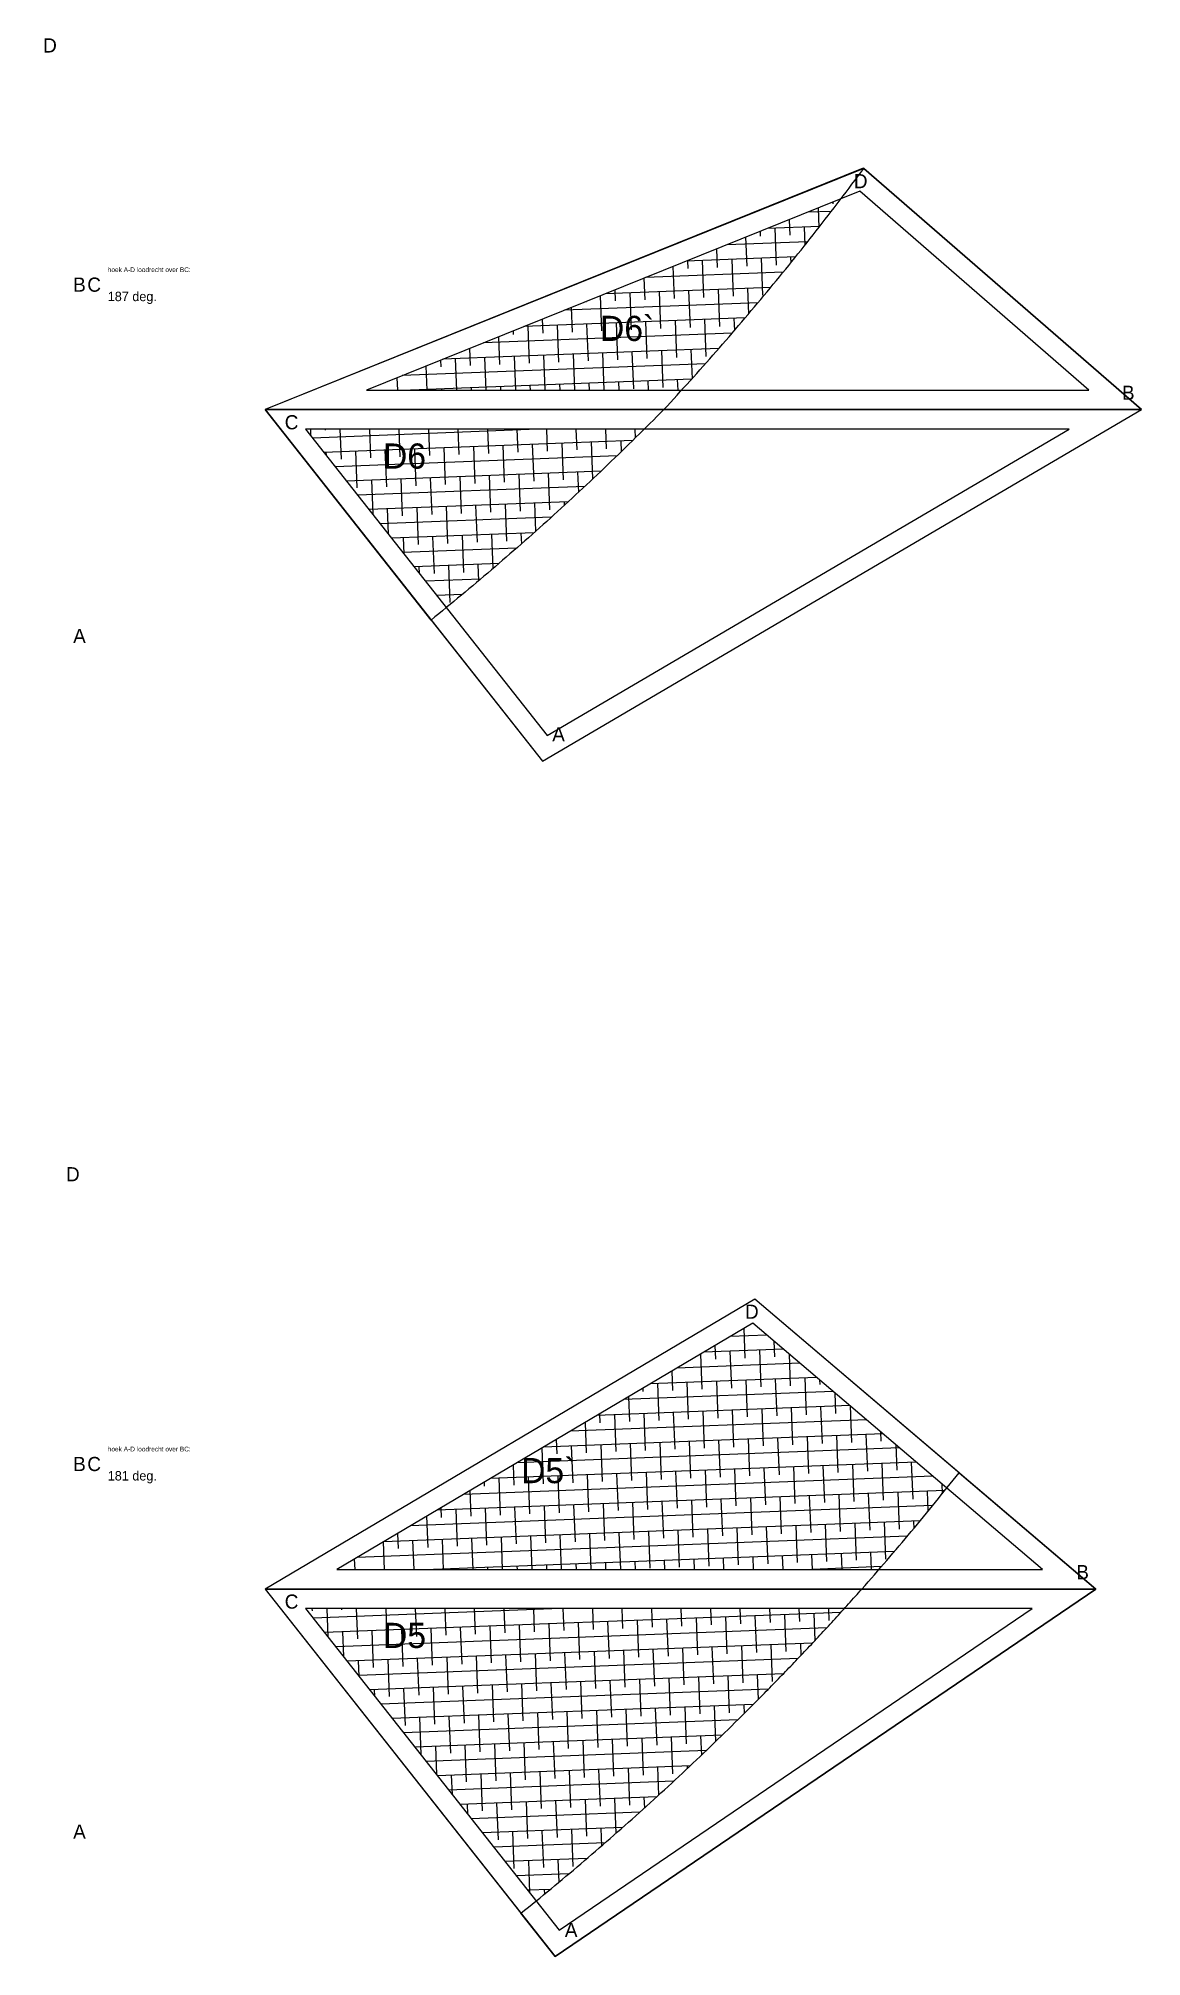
# Model space of a CAD drawing. Extents: x -8646 to 178477, y -34077 to 43180.
# Drawn here: x 174851 to 177657, y -34077 to -29197 of the extents above; entities that cross this region are included whole.
import ezdxf

# ---------------------------------------------------------------- set-up
doc = ezdxf.new("R2010")
doc.units = 0
doc.header["$MEASUREMENT"] = 0
for name, color, linetype in [('08-text.roosters', 7, 'CONTINUOUS'), ('81_roosters.GEVULD', 7, 'CONTINUOUS'), ('81_roosters.hatch', 252, 'CONTINUOUS'), ('81_roosters.offsets', 1, 'CONTINUOUS'), ('81_ROOSTERS_PLINE', 5, 'CONTINUOUS')]:
    doc.layers.add(name, color=color, linetype=linetype)
pattern_1 = [(177.7704, (-176441.34, -30141.915), (-1.4589, -37.4716), []), (267.7704, (-176441.34, -30141.915), (34.5538, -76.40212), [93.75, -56.25])]

msp = doc.modelspace()

# ---------------------------------------------------------------- texts
at = {"layer": '08-text.roosters'}
for s, height, p in [('D', 36, (174863.1, -29233.4, -1522.3)), ('D', 36, (176924.8, -29578.6)), ('B', 36, (174939.4, -29841.9)), ('C', 36, (174975.4, -29841.9)), ('hoek A-D loodrecht over BC: ', 12, (175027.4, -29791.9)), ('187 deg.', 24, (175027.4, -29865.9)), ('D6`', 64, (176279.3, -29967.2)), ('B', 36, (177606.6, -30116.9)), ('C', 36, (175477.4, -30191.9)), ('D6', 64, (175727.4, -30291.9)), ('A', 36, (174939.4, -30735.7, -705.3)), ('A', 36, (176157.7, -30985.7)), ('D', 36, (174921.2, -32104.8, -1245.5)), ('D', 36, (176647.9, -32454.5)), ('hoek A-D loodrecht over BC: ', 12, (175027.4, -32791.9)), ('B', 36, (174939.4, -32841.9)), ('C', 36, (174975.4, -32841.9)), ('D5`', 64, (176078.6, -32872.7)), ('181 deg.', 24, (175027.4, -32865.9)), ('B', 36, (177490.5, -33116.9)), ('C', 36, (175477.4, -33191.9)), ('D5', 64, (175727.4, -33291.9)), ('A', 36, (174939.4, -33777.1, -737.4)), ('A', 36, (176189.8, -34027.1))]:
    msp.add_text(s, height=height, dxfattribs=at).set_placement(p)

# ---------------------------------------------------------------- hatches: boundary and pattern name
at = {"layer": '81_roosters.hatch', "extrusion": (7.21645e-16, -3.33067e-16, -1)}
h = msp.add_hatch(dxfattribs=at)
h.set_pattern_fill('ANSI38', color=256, scale=300, style=0)
h.set_pattern_definition(pattern_1)
h.paths.add_polyline_path([(-176891.7, -29605.9), (-176889.9, -29608.3), (-176882.4, -29618.2), (-176874.8, -29628.1), (-176867.2, -29638), (-176859.6, -29647.8), (-176852, -29657.7), (-176844.3, -29667.5), (-176836.7, -29677.3), (-176829, -29687.1), (-176821.3, -29696.9), (-176813.6, -29706.7), (-176805.9, -29716.5), (-176798.1, -29726.2), (-176790.4, -29736), (-176782.6, -29745.7), (-176774.8, -29755.4), (-176767, -29765.1), (-176759.2, -29774.8), (-176751.4, -29784.5), (-176743.5, -29794.2), (-176735.6, -29803.8), (-176727.7, -29813.4), (-176719.8, -29823.1), (-176711.9, -29832.7), (-176704, -29842.3), (-176696, -29851.8), (-176688, -29861.4), (-176680.1, -29871), (-176672.1, -29880.5), (-176664, -29890), (-176656, -29899.5), (-176647.9, -29909), (-176639.9, -29918.5), (-176631.8, -29928), (-176623.7, -29937.5), (-176615.6, -29946.9), (-176607.4, -29956.3), (-176599.3, -29965.7), (-176591.1, -29975.1), (-176582.9, -29984.5), (-176574.7, -29993.9), (-176566.5, -30003.3), (-176558.3, -30012.6), (-176550, -30021.9), (-176541.8, -30031.3), (-176533.5, -30040.6), (-176525.2, -30049.8), (-176516.9, -30059.1), (-176508.5, -30068.4), (-176500.2, -30077.6), (-176491.8, -30086.8), (-176487.2, -30091.9), (-175685.3, -30091.9)])
h.paths.add_polyline_path([(-176391.4, -30191.9), (-176388.4, -30194.8), (-176379.6, -30203.6), (-176370.7, -30212.3), (-176361.8, -30221.1), (-176352.9, -30229.8), (-176343.9, -30238.5), (-176335, -30247.2), (-176326, -30255.9), (-176317, -30264.5), (-176308, -30273.2), (-176299, -30281.8), (-176290, -30290.4), (-176281, -30299), (-176271.9, -30307.6), (-176262.9, -30316.1), (-176253.8, -30324.7), (-176244.7, -30333.2), (-176235.6, -30341.7), (-176226.4, -30350.2), (-176217.3, -30358.7), (-176208.1, -30367.2), (-176199, -30375.6), (-176189.8, -30384.1), (-176180.6, -30392.5), (-176171.4, -30400.9), (-176162.2, -30409.3), (-176152.9, -30417.7), (-176143.7, -30426), (-176134.4, -30434.4), (-176125.1, -30442.7), (-176115.8, -30451), (-176106.5, -30459.3), (-176097.2, -30467.6), (-176087.8, -30475.8), (-176078.5, -30484.1), (-176069.1, -30492.3), (-176059.7, -30500.5), (-176050.3, -30508.7), (-176040.9, -30516.9), (-176031.5, -30525), (-176022, -30533.2), (-176012.6, -30541.3), (-176003.1, -30549.4), (-175993.6, -30557.5), (-175984.1, -30565.6), (-175974.6, -30573.7), (-175965.1, -30581.7), (-175955.5, -30589.8), (-175946, -30597.8), (-175936.4, -30605.8), (-175926.8, -30613.8), (-175917.2, -30621.7), (-175907.6, -30629.7), (-175898, -30637.6), (-175888.4, -30645.4), (-175530.6, -30191.9)])
h.paths.add_polyline_path([(-175743.4, -30307.9), (-175818.1, -30307.9), (-175818.1, -30211.9), (-175743.4, -30211.9)], flags=24)
h = msp.add_hatch(dxfattribs=at)
h.set_pattern_fill('ANSI38', color=256, scale=300, style=0)
h.set_pattern_definition(pattern_1)
h.paths.add_polyline_path([(-177161.2, -32885.1), (-177154.8, -32893.1), (-177147.2, -32902.5), (-177139.7, -32911.8), (-177132.1, -32921.2), (-177124.5, -32930.5), (-177116.9, -32939.9), (-177109.2, -32949.2), (-177101.6, -32958.5), (-177093.9, -32967.8), (-177086.3, -32977.1), (-177078.6, -32986.3), (-177070.9, -32995.6), (-177063.1, -33004.8), (-177055.4, -33014.1), (-177047.6, -33023.3), (-177039.9, -33032.5), (-177032.1, -33041.7), (-177024.3, -33050.9), (-177016.5, -33060), (-177008.7, -33069.2), (-177000.8, -33078.3), (-176992.9, -33087.4), (-176989.1, -33091.9), (-175610, -33091.9), (-176667.7, -32465.7)])
h.paths.add_polyline_path([(-176900.5, -33191.9), (-176898.7, -33194), (-176894.4, -33198.7), (-176890.1, -33203.4), (-176885.8, -33208.1), (-176881.5, -33212.8), (-176877.2, -33217.5), (-176872.9, -33222.1), (-176868.6, -33226.8), (-176864.3, -33231.5), (-176860, -33236.2), (-176855.7, -33240.9), (-176851.4, -33245.5), (-176847.1, -33250.2), (-176842.7, -33254.9), (-176838.4, -33259.5), (-176834.1, -33264.2), (-176829.7, -33268.8), (-176825.4, -33273.5), (-176821, -33278.1), (-176816.7, -33282.8), (-176812.3, -33287.4), (-176807.9, -33292), (-176803.6, -33296.7), (-176799.2, -33301.3), (-176794.8, -33305.9), (-176790.5, -33310.5), (-176786.1, -33315.1), (-176781.7, -33319.7), (-176777.3, -33324.4), (-176772.9, -33329), (-176768.5, -33333.6), (-176764.1, -33338.1), (-176759.7, -33342.7), (-176755.3, -33347.3), (-176750.9, -33351.9), (-176746.5, -33356.5), (-176742, -33361.1), (-176737.6, -33365.6), (-176733.2, -33370.2), (-176728.7, -33374.8), (-176724.3, -33379.3), (-176719.9, -33383.9), (-176715.4, -33388.4), (-176711, -33393), (-176706.5, -33397.5), (-176702.1, -33402.1), (-176697.6, -33406.6), (-176693.1, -33411.1), (-176688.7, -33415.6), (-176684.2, -33420.2), (-176679.7, -33424.7), (-176675.2, -33429.2), (-176670.7, -33433.7), (-176666.2, -33438.2), (-176657.5, -33447), (-176648.8, -33455.7), (-176640, -33464.4), (-176631.2, -33473.1), (-176622.4, -33481.8), (-176613.6, -33490.5), (-176604.8, -33499.2), (-176595.9, -33507.8), (-176587.1, -33516.4), (-176578.2, -33525), (-176569.3, -33533.6), (-176560.4, -33542.2), (-176551.5, -33550.8), (-176542.6, -33559.3), (-176533.6, -33567.9), (-176524.7, -33576.4), (-176515.7, -33584.9), (-176506.7, -33593.4), (-176497.7, -33601.9), (-176488.7, -33610.3), (-176479.6, -33618.8), (-176470.6, -33627.2), (-176461.5, -33635.6), (-176452.5, -33644), (-176443.4, -33652.4), (-176434.3, -33660.8), (-176425.1, -33669.1), (-176416, -33677.5), (-176406.9, -33685.8), (-176397.7, -33694.1), (-176388.5, -33702.4), (-176379.3, -33710.7), (-176370.1, -33718.9), (-176360.9, -33727.2), (-176351.7, -33735.4), (-176342.4, -33743.6), (-176333.2, -33751.8), (-176323.9, -33760), (-176314.6, -33768.1), (-176305.3, -33776.3), (-176296, -33784.4), (-176286.7, -33792.5), (-176277.3, -33800.6), (-176268, -33808.7), (-176258.6, -33816.8), (-176249.2, -33824.8), (-176239.8, -33832.8), (-176230.4, -33840.9), (-176221, -33848.9), (-176211.5, -33856.8), (-176202.1, -33864.8), (-176192.6, -33872.8), (-176183.1, -33880.7), (-176173.6, -33888.6), (-176164.1, -33896.5), (-176154.6, -33904.4), (-176145.1, -33912.3), (-176135.5, -33920.1), (-176125.9, -33928), (-176116.8, -33935.5), (-175530.5, -33191.9)])
h.paths.add_polyline_path([(-175743.4, -33307.9), (-175818.1, -33307.9), (-175818.1, -33211.9), (-175743.4, -33211.9)], flags=24)

# ---------------------------------------------------------------- linework, layer by layer
at = {"layer": '81_roosters.GEVULD', "extrusion": (7.21645e-16, -3.33067e-16, -1)}
msp.add_lwpolyline([(-176441.3, -30141.9), (-176449.8, -30132.8), (-176458.2, -30123.6), (-176466.7, -30114.4), (-176475.1, -30105.3), (-176483.5, -30096.1), (-176491.8, -30086.8), (-176500.2, -30077.6), (-176508.5, -30068.4), (-176516.9, -30059.1), (-176525.2, -30049.8), (-176533.5, -30040.6), (-176541.8, -30031.3), (-176550, -30021.9), (-176558.3, -30012.6), (-176566.5, -30003.3), (-176574.7, -29993.9), (-176582.9, -29984.5), (-176591.1, -29975.1), (-176599.3, -29965.7), (-176607.4, -29956.3), (-176615.6, -29946.9), (-176623.7, -29937.5), (-176631.8, -29928), (-176639.9, -29918.5), (-176647.9, -29909), (-176656, -29899.5), (-176664, -29890), (-176672.1, -29880.5), (-176680.1, -29871), (-176688, -29861.4), (-176696, -29851.8), (-176704, -29842.3), (-176711.9, -29832.7), (-176719.8, -29823.1), (-176727.7, -29813.4), (-176735.6, -29803.8), (-176743.5, -29794.2), (-176751.4, -29784.5), (-176759.2, -29774.8), (-176767, -29765.1), (-176774.8, -29755.4), (-176782.6, -29745.7), (-176790.4, -29736), (-176798.1, -29726.2), (-176805.9, -29716.5), (-176813.6, -29706.7), (-176821.3, -29696.9), (-176829, -29687.1), (-176836.7, -29677.3), (-176844.3, -29667.5), (-176852, -29657.7), (-176859.6, -29647.8), (-176867.2, -29638), (-176874.8, -29628.1), (-176882.4, -29618.2), (-176889.9, -29608.3), (-176897.5, -29598.4), (-176905, -29588.5), (-176912.5, -29578.5), (-176920, -29568.6), (-176927.4, -29558.6), (-176934.9, -29548.6), (-176942.3, -29538.6), (-176949.8, -29528.6), (-176948.4, -29527.5), (-175427.4, -30141.9), (-176441.3, -30141.9)], dxfattribs=at)
at = {"layer": '81_roosters.GEVULD', "extrusion": (6.39246e-16, 4.996e-16, -1)}
msp.add_lwpolyline([(-176441.3, -30141.9), (-176432.6, -30150.8), (-176423.8, -30159.6), (-176415, -30168.4), (-176406.1, -30177.2), (-176397.3, -30186), (-176388.4, -30194.8), (-176379.6, -30203.6), (-176370.7, -30212.3), (-176361.8, -30221.1), (-176352.9, -30229.8), (-176343.9, -30238.5), (-176335, -30247.2), (-176326, -30255.9), (-176317, -30264.5), (-176308, -30273.2), (-176299, -30281.8), (-176290, -30290.4), (-176281, -30299), (-176271.9, -30307.6), (-176262.9, -30316.1), (-176253.8, -30324.7), (-176244.7, -30333.2), (-176235.6, -30341.7), (-176226.4, -30350.2), (-176217.3, -30358.7), (-176208.1, -30367.2), (-176199, -30375.6), (-176189.8, -30384.1), (-176180.6, -30392.5), (-176171.4, -30400.9), (-176162.2, -30409.3), (-176152.9, -30417.7), (-176143.7, -30426), (-176134.4, -30434.4), (-176125.1, -30442.7), (-176115.8, -30451), (-176106.5, -30459.3), (-176097.2, -30467.6), (-176087.8, -30475.8), (-176078.5, -30484.1), (-176069.1, -30492.3), (-176059.7, -30500.5), (-176050.3, -30508.7), (-176040.9, -30516.9), (-176031.5, -30525), (-176022, -30533.2), (-176012.6, -30541.3), (-176003.1, -30549.4), (-175993.6, -30557.5), (-175984.1, -30565.6), (-175974.6, -30573.7), (-175965.1, -30581.7), (-175955.5, -30589.8), (-175946, -30597.8), (-175936.4, -30605.8), (-175926.8, -30613.8), (-175917.2, -30621.7), (-175907.6, -30629.7), (-175898, -30637.6), (-175888.3, -30645.5), (-175878.7, -30653.4), (-175869, -30661.3), (-175859.4, -30669.2), (-175849.7, -30677), (-175427.4, -30141.9), (-176441.3, -30141.9)], dxfattribs=at)
at = {"layer": '81_roosters.GEVULD', "extrusion": (7.14706e-16, -1.97065e-15, -1)}
msp.add_lwpolyline([(-176945.5, -33141.9), (-176953.4, -33132.9), (-176961.4, -33123.8), (-176969.3, -33114.7), (-176977.2, -33105.6), (-176985.1, -33096.5), (-176992.9, -33087.4), (-177000.8, -33078.3), (-177008.7, -33069.2), (-177016.5, -33060), (-177024.3, -33050.9), (-177032.1, -33041.7), (-177039.9, -33032.5), (-177047.6, -33023.3), (-177055.4, -33014.1), (-177063.1, -33004.8), (-177070.9, -32995.6), (-177078.6, -32986.3), (-177086.3, -32977.1), (-177093.9, -32967.8), (-177101.6, -32958.5), (-177109.2, -32949.2), (-177116.9, -32939.9), (-177124.5, -32930.5), (-177132.1, -32921.2), (-177139.7, -32911.8), (-177147.2, -32902.5), (-177154.8, -32893.1), (-177162.3, -32883.7), (-177169.8, -32874.3), (-177177.3, -32864.9), (-177184.8, -32855.4), (-177192.3, -32846), (-176672.9, -32404.5), (-175427.4, -33141.9), (-176945.5, -33141.9)], dxfattribs=at)
at = {"layer": '81_roosters.GEVULD'}
msp.add_lwpolyline([(176077.9, -33966.9), (176087.6, -33959.2), (176097.2, -33951.4), (176106.8, -33943.6), (176116.4, -33935.8), (176125.9, -33928), (176135.5, -33920.1), (176145.1, -33912.3), (176154.6, -33904.4), (176164.1, -33896.5), (176173.6, -33888.6), (176183.1, -33880.7), (176192.6, -33872.8), (176202.1, -33864.8), (176211.5, -33856.8), (176221, -33848.9), (176230.4, -33840.9), (176239.8, -33832.8), (176249.2, -33824.8), (176258.6, -33816.8), (176268, -33808.7), (176277.3, -33800.6), (176286.7, -33792.5), (176296, -33784.4), (176305.3, -33776.3), (176314.6, -33768.1), (176323.9, -33760), (176333.2, -33751.8), (176342.4, -33743.6), (176351.7, -33735.4), (176360.9, -33727.2), (176370.1, -33718.9), (176379.3, -33710.7), (176388.5, -33702.4), (176397.7, -33694.1), (176406.9, -33685.8), (176416, -33677.5), (176425.1, -33669.1), (176434.3, -33660.8), (176443.4, -33652.4), (176452.5, -33644), (176461.5, -33635.6), (176470.6, -33627.2), (176479.6, -33618.8), (176488.7, -33610.3), (176497.7, -33601.9), (176506.7, -33593.4), (176515.7, -33584.9), (176524.7, -33576.4), (176533.6, -33567.9), (176542.6, -33559.3), (176551.5, -33550.8), (176560.4, -33542.2), (176569.3, -33533.6), (176578.2, -33525), (176587.1, -33516.4), (176595.9, -33507.8), (176604.8, -33499.2), (176613.6, -33490.5), (176622.4, -33481.8), (176631.2, -33473.1), (176640, -33464.4), (176648.8, -33455.7), (176657.5, -33447), (176666.2, -33438.2), (176670.7, -33433.7), (176675.2, -33429.2), (176679.7, -33424.7), (176684.2, -33420.2), (176688.7, -33415.6), (176693.1, -33411.1), (176697.6, -33406.6), (176702.1, -33402.1), (176706.5, -33397.5), (176711, -33393), (176715.4, -33388.4), (176719.9, -33383.9), (176724.3, -33379.3), (176728.7, -33374.8), (176733.2, -33370.2), (176737.6, -33365.6), (176742, -33361.1), (176746.5, -33356.5), (176750.9, -33351.9), (176755.3, -33347.3), (176759.7, -33342.7), (176764.1, -33338.1), (176768.5, -33333.6), (176772.9, -33329), (176777.3, -33324.4), (176781.7, -33319.7), (176786.1, -33315.1), (176790.5, -33310.5), (176794.8, -33305.9), (176799.2, -33301.3), (176803.6, -33296.7), (176807.9, -33292), (176812.3, -33287.4), (176816.7, -33282.8), (176821, -33278.1), (176825.4, -33273.5), (176829.7, -33268.8), (176834.1, -33264.2), (176838.4, -33259.5), (176842.7, -33254.9), (176847.1, -33250.2), (176851.4, -33245.5), (176855.7, -33240.9), (176860, -33236.2), (176864.3, -33231.5), (176868.6, -33226.8), (176872.9, -33222.1), (176877.2, -33217.5), (176881.5, -33212.8), (176885.8, -33208.1), (176890.1, -33203.4), (176894.4, -33198.7), (176898.7, -33194), (176903, -33189.2), (176907.2, -33184.5), (176911.5, -33179.8), (176915.8, -33175.1), (176920, -33170.4), (176924.3, -33165.6), (176928.5, -33160.9), (176932.8, -33156.2), (176937, -33151.4), (176941.2, -33146.7), (176945.5, -33141.9), (175427.4, -33141.9), (176077.9, -33966.9)], dxfattribs=at)
at = {"layer": '81_roosters.offsets', "flags": 128}
for points in [[(175427.4, -30141.9), (177656.6, -30141.9), (176949.8, -29528.6)], [(175685.3, -30091.9), (177522.7, -30091.9), (176940.1, -29586.4)], [(177656.6, -30141.9), (175427.4, -30141.9), (176132.7, -31035.7)], [(177472.5, -30191.9), (175530.6, -30191.9), (176145, -30970.5)], [(176672.9, -32404.5), (175427.4, -33141.9), (177540.5, -33141.9)], [(176667.7, -32465.7), (175610, -33091.9), (177404.4, -33091.9)], [(177540.5, -33141.9), (175427.4, -33141.9), (176164.8, -34077.1)], [(177378, -33191.9), (175530.5, -33191.9), (176175.2, -34009.5)]]:
    msp.add_lwpolyline(points, close=True, dxfattribs=at)
at = {"layer": '81_ROOSTERS_PLINE', "extrusion": (-0.992225, -0.12446, -8.04912e-16)}
msp.add_lwpolyline([(51381.4, -1013.9), (51372.2, -1022.4), (51363.1, -1030.8), (51353.9, -1039.3), (51344.7, -1047.7), (51335.5, -1056.1), (51326.3, -1064.4), (51317.1, -1072.8), (51307.8, -1081.1), (51298.6, -1089.5), (51289.3, -1097.8), (51280, -1106.1), (51270.7, -1114.4), (51261.4, -1122.6), (51252.1, -1130.9), (51242.7, -1139.1), (51233.4, -1147.3), (51224, -1155.5), (51214.6, -1163.7), (51205.2, -1171.9), (51195.8, -1180), (51186.4, -1188.2), (51176.9, -1196.3), (51167.5, -1204.4), (51158, -1212.5), (51148.5, -1220.5), (51139, -1228.6), (51129.5, -1236.6), (51120, -1244.6), (51110.4, -1252.7), (51100.9, -1260.6), (51091.3, -1268.6), (51081.7, -1276.6), (51072.1, -1284.5), (51062.5, -1292.4), (51052.9, -1300.3), (51043.3, -1308.2), (51033.6, -1316.1), (51024, -1324), (51014.3, -1331.8), (51004.6, -1339.6), (50994.9, -1347.4), (50985.2, -1355.2), (50975.4, -1363), (50965.7, -1370.7), (50955.9, -1378.5), (50946.2, -1386.2), (50936.4, -1393.9), (50926.6, -1401.6), (50916.8, -1409.3), (50907, -1416.9), (50897.1, -1424.6), (50887.3, -1432.2), (50877.4, -1439.8), (50867.5, -1447.4), (50857.7, -1455), (50847.8, -1462.5), (50837.8, -1470), (50827.9, -1477.6), (50818, -1485.1), (50808, -1492.6), (50798.1, -1500), (50788.1, -1507.5), (50778.1, -1514.9), (50768.1, -1522.3), (50766.9, -1521), (51381.4, 0), (51381.4, -1013.9)], dxfattribs=at)
at = {"layer": '81_ROOSTERS_PLINE', "extrusion": (-0.992225, -0.12446, -3.33067e-16)}
msp.add_lwpolyline([(50768.1, -1522.3), (51381.4, -2229.2), (51381.4, -1013.9), (51372.2, -1022.4), (51363.1, -1030.8), (51353.9, -1039.3), (51344.7, -1047.7), (51335.5, -1056.1), (51326.3, -1064.4), (51317.1, -1072.8), (51307.8, -1081.1), (51298.6, -1089.5), (51289.3, -1097.8), (51280, -1106.1), (51270.7, -1114.4), (51261.4, -1122.6), (51252.1, -1130.9), (51242.7, -1139.1), (51233.4, -1147.3), (51224, -1155.5), (51214.6, -1163.7), (51205.2, -1171.9), (51195.8, -1180), (51186.4, -1188.2), (51176.9, -1196.3), (51167.5, -1204.4), (51158, -1212.5), (51148.5, -1220.5), (51139, -1228.6), (51129.5, -1236.6), (51120, -1244.6), (51110.4, -1252.7), (51100.9, -1260.6), (51091.3, -1268.6), (51081.7, -1276.6), (51072.1, -1284.5), (51062.5, -1292.4), (51052.9, -1300.3), (51043.3, -1308.2), (51033.6, -1316.1), (51024, -1324), (51014.3, -1331.8), (51004.6, -1339.6), (50994.9, -1347.4), (50985.2, -1355.2), (50975.4, -1363), (50965.7, -1370.7), (50955.9, -1378.5), (50946.2, -1386.2), (50936.4, -1393.9), (50926.6, -1401.6), (50916.8, -1409.3), (50907, -1416.9), (50897.1, -1424.6), (50887.3, -1432.2), (50877.4, -1439.8), (50867.5, -1447.4), (50857.7, -1455), (50847.8, -1462.5), (50837.8, -1470), (50827.9, -1477.6), (50818, -1485.1), (50808, -1492.6), (50798.1, -1500), (50788.1, -1507.5), (50778.1, -1514.9), (50768.1, -1522.3)], dxfattribs=at)
at = {"layer": '81_ROOSTERS_PLINE', "extrusion": (2.08167e-16, 6.10623e-16, -1)}
msp.add_lwpolyline([(-176949.8, -29528.6), (-177656.6, -30141.9), (-176441.3, -30141.9), (-176449.8, -30132.8), (-176458.2, -30123.6), (-176466.7, -30114.4), (-176475.1, -30105.3), (-176483.5, -30096.1), (-176491.8, -30086.8), (-176500.2, -30077.6), (-176508.5, -30068.4), (-176516.9, -30059.1), (-176525.2, -30049.8), (-176533.5, -30040.6), (-176541.8, -30031.3), (-176550, -30021.9), (-176558.3, -30012.6), (-176566.5, -30003.3), (-176574.7, -29993.9), (-176582.9, -29984.5), (-176591.1, -29975.1), (-176599.3, -29965.7), (-176607.4, -29956.3), (-176615.6, -29946.9), (-176623.7, -29937.5), (-176631.8, -29928), (-176639.9, -29918.5), (-176647.9, -29909), (-176656, -29899.5), (-176664, -29890), (-176672.1, -29880.5), (-176680.1, -29871), (-176688, -29861.4), (-176696, -29851.8), (-176704, -29842.3), (-176711.9, -29832.7), (-176719.8, -29823.1), (-176727.7, -29813.4), (-176735.6, -29803.8), (-176743.5, -29794.2), (-176751.4, -29784.5), (-176759.2, -29774.8), (-176767, -29765.1), (-176774.8, -29755.4), (-176782.6, -29745.7), (-176790.4, -29736), (-176798.1, -29726.2), (-176805.9, -29716.5), (-176813.6, -29706.7), (-176821.3, -29696.9), (-176829, -29687.1), (-176836.7, -29677.3), (-176844.3, -29667.5), (-176852, -29657.7), (-176859.6, -29647.8), (-176867.2, -29638), (-176874.8, -29628.1), (-176882.4, -29618.2), (-176889.9, -29608.3), (-176897.5, -29598.4), (-176905, -29588.5), (-176912.5, -29578.5), (-176920, -29568.6), (-176927.4, -29558.6), (-176934.9, -29548.6), (-176942.3, -29538.6), (-176949.8, -29528.6)], dxfattribs=at)
at = {"layer": '81_ROOSTERS_PLINE', "extrusion": (-1, 4.31756e-16, -6.66134e-16)}
msp.add_lwpolyline([(29841.9, -1013.9), (29850.8, -1005.2), (29859.6, -996.4), (29868.4, -987.5), (29877.2, -978.7), (29886, -969.9), (29894.8, -961), (29903.6, -952.1), (29912.3, -943.3), (29921.1, -934.4), (29929.8, -925.4), (29938.5, -916.5), (29947.2, -907.6), (29955.9, -898.6), (29964.5, -889.6), (29973.2, -880.6), (29981.8, -871.6), (29990.4, -862.6), (29999, -853.6), (30007.6, -844.5), (30016.1, -835.4), (30024.7, -826.4), (30033.2, -817.3), (30041.7, -808.2), (30050.2, -799), (30058.7, -789.9), (30067.2, -780.7), (30075.6, -771.6), (30084.1, -762.4), (30092.5, -753.2), (30100.9, -744), (30109.3, -734.7), (30117.7, -725.5), (30126, -716.2), (30134.4, -707), (30142.7, -697.7), (30151, -688.4), (30159.3, -679.1), (30167.6, -669.7), (30175.8, -660.4), (30184.1, -651), (30192.3, -641.7), (30200.5, -632.3), (30208.7, -622.9), (30216.9, -613.5), (30225, -604), (30233.2, -594.6), (30241.3, -585.1), (30249.4, -575.7), (30257.5, -566.2), (30265.6, -556.7), (30273.7, -547.2), (30281.7, -537.7), (30289.8, -528.1), (30297.8, -518.6), (30305.8, -509), (30313.8, -499.4), (30321.7, -489.8), (30329.7, -480.2), (30337.6, -470.6), (30345.5, -460.9), (30353.4, -451.3), (30361.3, -441.6), (30369.2, -431.9), (30377, -422.3), (29841.9, 0), (29841.9, -1013.9)], dxfattribs=at)
at = {"layer": '81_ROOSTERS_PLINE', "extrusion": (1, -1.56369e-16, 3.05311e-16)}
msp.add_lwpolyline([(-30377, -422.3), (-30735.7, -705.3), (-29841.9, -2229.2), (-29841.9, -1013.9), (-29850.8, -1005.2), (-29859.6, -996.4), (-29868.4, -987.5), (-29877.2, -978.7), (-29886, -969.9), (-29894.8, -961), (-29903.6, -952.1), (-29912.3, -943.3), (-29921.1, -934.4), (-29929.8, -925.4), (-29938.5, -916.5), (-29947.2, -907.6), (-29955.9, -898.6), (-29964.5, -889.6), (-29973.2, -880.6), (-29981.8, -871.6), (-29990.4, -862.6), (-29999, -853.6), (-30007.6, -844.5), (-30016.1, -835.4), (-30024.7, -826.4), (-30033.2, -817.3), (-30041.7, -808.2), (-30050.2, -799), (-30058.7, -789.9), (-30067.2, -780.7), (-30075.6, -771.6), (-30084.1, -762.4), (-30092.5, -753.2), (-30100.9, -744), (-30109.3, -734.7), (-30117.7, -725.5), (-30126, -716.2), (-30134.4, -707), (-30142.7, -697.7), (-30151, -688.4), (-30159.3, -679.1), (-30167.6, -669.7), (-30175.8, -660.4), (-30184.1, -651), (-30192.3, -641.7), (-30200.5, -632.3), (-30208.7, -622.9), (-30216.9, -613.5), (-30225, -604), (-30233.2, -594.6), (-30241.3, -585.1), (-30249.4, -575.7), (-30257.5, -566.2), (-30265.6, -556.7), (-30273.7, -547.2), (-30281.7, -537.7), (-30289.8, -528.1), (-30297.8, -518.6), (-30305.8, -509), (-30313.8, -499.4), (-30321.7, -489.8), (-30329.7, -480.2), (-30337.6, -470.6), (-30345.5, -460.9), (-30353.4, -451.3), (-30361.3, -441.6), (-30369.2, -431.9), (-30377, -422.3)], dxfattribs=at)
at = {"layer": '81_ROOSTERS_PLINE'}
for points in [[(175849.7, -30677), (176132.7, -31035.7), (177656.6, -30141.9), (176441.3, -30141.9), (176432.6, -30150.8), (176423.8, -30159.6), (176415, -30168.4), (176406.1, -30177.2), (176397.3, -30186), (176388.4, -30194.8), (176379.6, -30203.6), (176370.7, -30212.3), (176361.8, -30221.1), (176352.9, -30229.8), (176343.9, -30238.5), (176335, -30247.2), (176326, -30255.9), (176317, -30264.5), (176308, -30273.2), (176299, -30281.8), (176290, -30290.4), (176281, -30299), (176271.9, -30307.6), (176262.9, -30316.1), (176253.8, -30324.7), (176244.7, -30333.2), (176235.6, -30341.7), (176226.4, -30350.2), (176217.3, -30358.7), (176208.1, -30367.2), (176199, -30375.6), (176189.8, -30384.1), (176180.6, -30392.5), (176171.4, -30400.9), (176162.2, -30409.3), (176152.9, -30417.7), (176143.7, -30426), (176134.4, -30434.4), (176125.1, -30442.7), (176115.8, -30451), (176106.5, -30459.3), (176097.2, -30467.6), (176087.8, -30475.8), (176078.5, -30484.1), (176069.1, -30492.3), (176059.7, -30500.5), (176050.3, -30508.7), (176040.9, -30516.9), (176031.5, -30525), (176022, -30533.2), (176012.6, -30541.3), (176003.1, -30549.4), (175993.6, -30557.5), (175984.1, -30565.6), (175974.6, -30573.7), (175965.1, -30581.7), (175955.5, -30589.8), (175946, -30597.8), (175936.4, -30605.8), (175926.8, -30613.8), (175917.2, -30621.7), (175907.6, -30629.7), (175898, -30637.6), (175888.3, -30645.5), (175878.7, -30653.4), (175869, -30661.3), (175859.4, -30669.2), (175849.7, -30677)], [(177192.3, -32846), (177540.5, -33141.9), (176945.5, -33141.9), (176953.4, -33132.9), (176961.4, -33123.8), (176969.3, -33114.7), (176977.2, -33105.6), (176985.1, -33096.5), (176992.9, -33087.4), (177000.8, -33078.3), (177008.7, -33069.2), (177016.5, -33060), (177024.3, -33050.9), (177032.1, -33041.7), (177039.9, -33032.5), (177047.6, -33023.3), (177055.4, -33014.1), (177063.1, -33004.8), (177070.9, -32995.6), (177078.6, -32986.3), (177086.3, -32977.1), (177093.9, -32967.8), (177101.6, -32958.5), (177109.2, -32949.2), (177116.9, -32939.9), (177124.5, -32930.5), (177132.1, -32921.2), (177139.7, -32911.8), (177147.2, -32902.5), (177154.8, -32893.1), (177162.3, -32883.7), (177169.8, -32874.3), (177177.3, -32864.9), (177184.8, -32855.4), (177192.3, -32846)]]:
    msp.add_lwpolyline(points, dxfattribs=at)
at = {"layer": '81_ROOSTERS_PLINE', "extrusion": (-0.999694, -0.024739, -8.60423e-16)}
msp.add_lwpolyline([(37159.5, -1518.1), (37150.4, -1526), (37141.4, -1534), (37132.3, -1541.9), (37123.2, -1549.8), (37114.1, -1557.7), (37105, -1565.5), (37095.9, -1573.4), (37086.7, -1581.2), (37077.6, -1589.1), (37068.4, -1596.9), (37059.2, -1604.7), (37050, -1612.5), (37040.8, -1620.2), (37031.6, -1628), (37022.4, -1635.7), (37013.2, -1643.4), (37003.9, -1651.2), (36994.6, -1658.8), (36985.4, -1666.5), (36976.1, -1674.2), (36966.8, -1681.8), (36957.4, -1689.5), (36948.1, -1697.1), (36938.8, -1704.7), (36929.4, -1712.2), (36920, -1719.8), (36910.7, -1727.4), (36901.3, -1734.9), (36891.9, -1742.4), (36882.4, -1749.9), (36873, -1757.4), (36863.6, -1764.9), (36422.1, -1245.5), (37159.5, 0), (37159.5, -1518.1)], dxfattribs=at)
at = {"layer": '81_ROOSTERS_PLINE', "extrusion": (0.999694, 0.024739, 1.19349e-15)}
msp.add_lwpolyline([(-36863.6, -1764.9), (-37159.5, -2113), (-37159.5, -1518.1), (-37150.4, -1526), (-37141.4, -1534), (-37132.3, -1541.9), (-37123.2, -1549.8), (-37114.1, -1557.7), (-37105, -1565.5), (-37095.9, -1573.4), (-37086.7, -1581.2), (-37077.6, -1589.1), (-37068.4, -1596.9), (-37059.2, -1604.7), (-37050, -1612.5), (-37040.8, -1620.2), (-37031.6, -1628), (-37022.4, -1635.7), (-37013.2, -1643.4), (-37003.9, -1651.2), (-36994.6, -1658.8), (-36985.4, -1666.5), (-36976.1, -1674.2), (-36966.8, -1681.8), (-36957.4, -1689.5), (-36948.1, -1697.1), (-36938.8, -1704.7), (-36929.4, -1712.2), (-36920, -1719.8), (-36910.7, -1727.4), (-36901.3, -1734.9), (-36891.9, -1742.4), (-36882.4, -1749.9), (-36873, -1757.4), (-36863.6, -1764.9)], dxfattribs=at)
at = {"layer": '81_ROOSTERS_PLINE', "extrusion": (1, 9.61227e-16, 9.15934e-16)}
msp.add_lwpolyline([(-33666.9, -650.5), (-33659.2, -660.1), (-33651.4, -669.8), (-33643.6, -679.4), (-33635.8, -689), (-33628, -698.5), (-33620.1, -708.1), (-33612.3, -717.6), (-33604.4, -727.2), (-33596.5, -736.7), (-33588.6, -746.2), (-33580.7, -755.7), (-33572.8, -765.2), (-33564.8, -774.7), (-33556.8, -784.1), (-33548.9, -793.6), (-33540.9, -803), (-33532.8, -812.4), (-33524.8, -821.8), (-33516.8, -831.2), (-33508.7, -840.6), (-33500.6, -849.9), (-33492.5, -859.3), (-33484.4, -868.6), (-33476.3, -877.9), (-33468.1, -887.2), (-33460, -896.5), (-33451.8, -905.8), (-33443.6, -915), (-33435.4, -924.3), (-33427.2, -933.5), (-33418.9, -942.7), (-33410.7, -951.9), (-33402.4, -961.1), (-33394.1, -970.3), (-33385.8, -979.5), (-33377.5, -988.6), (-33369.1, -997.7), (-33360.8, -1006.9), (-33352.4, -1016), (-33344, -1025.1), (-33335.6, -1034.1), (-33327.2, -1043.2), (-33318.8, -1052.2), (-33310.3, -1061.3), (-33301.9, -1070.3), (-33293.4, -1079.3), (-33284.9, -1088.3), (-33276.4, -1097.3), (-33267.9, -1106.2), (-33259.3, -1115.2), (-33250.8, -1124.1), (-33242.2, -1133), (-33233.6, -1141.9), (-33225, -1150.8), (-33216.4, -1159.7), (-33207.8, -1168.5), (-33199.2, -1177.4), (-33190.5, -1186.2), (-33181.8, -1195), (-33173.1, -1203.8), (-33164.4, -1212.6), (-33155.7, -1221.3), (-33147, -1230.1), (-33138.2, -1238.8), (-33133.7, -1243.3), (-33129.2, -1247.8), (-33124.7, -1252.3), (-33120.2, -1256.8), (-33115.6, -1261.2), (-33111.1, -1265.7), (-33106.6, -1270.2), (-33102.1, -1274.6), (-33097.5, -1279.1), (-33093, -1283.6), (-33088.4, -1288), (-33083.9, -1292.5), (-33079.3, -1296.9), (-33074.8, -1301.3), (-33070.2, -1305.8), (-33065.6, -1310.2), (-33061.1, -1314.6), (-33056.5, -1319), (-33051.9, -1323.5), (-33047.3, -1327.9), (-33042.7, -1332.3), (-33038.1, -1336.7), (-33033.6, -1341.1), (-33029, -1345.5), (-33024.4, -1349.9), (-33019.7, -1354.3), (-33015.1, -1358.7), (-33010.5, -1363), (-33005.9, -1367.4), (-33001.3, -1371.8), (-32996.7, -1376.2), (-32992, -1380.5), (-32987.4, -1384.9), (-32982.8, -1389.3), (-32978.1, -1393.6), (-32973.5, -1398), (-32968.8, -1402.3), (-32964.2, -1406.6), (-32959.5, -1411), (-32954.9, -1415.3), (-32950.2, -1419.6), (-32945.5, -1424), (-32940.9, -1428.3), (-32936.2, -1432.6), (-32931.5, -1436.9), (-32926.8, -1441.2), (-32922.1, -1445.5), (-32917.5, -1449.8), (-32912.8, -1454.1), (-32908.1, -1458.4), (-32903.4, -1462.7), (-32898.7, -1467), (-32894, -1471.3), (-32889.2, -1475.5), (-32884.5, -1479.8), (-32879.8, -1484.1), (-32875.1, -1488.3), (-32870.4, -1492.6), (-32865.6, -1496.9), (-32860.9, -1501.1), (-32856.2, -1505.4), (-32851.4, -1509.6), (-32846.7, -1513.8), (-32841.9, -1518.1), (-32841.9, 0), (-33666.9, -650.5)], dxfattribs=at)
at = {"layer": '81_ROOSTERS_PLINE', "extrusion": (-1, -3.78359e-16, -3.33067e-16)}
msp.add_lwpolyline([(32841.9, -1518.1), (32841.9, -2113), (33777.1, -737.4), (33666.9, -650.5), (33659.2, -660.1), (33651.4, -669.8), (33643.6, -679.4), (33635.8, -689), (33628, -698.5), (33620.1, -708.1), (33612.3, -717.6), (33604.4, -727.2), (33596.5, -736.7), (33588.6, -746.2), (33580.7, -755.7), (33572.8, -765.2), (33564.8, -774.7), (33556.8, -784.1), (33548.9, -793.6), (33540.9, -803), (33532.8, -812.4), (33524.8, -821.8), (33516.8, -831.2), (33508.7, -840.6), (33500.6, -849.9), (33492.5, -859.3), (33484.4, -868.6), (33476.3, -877.9), (33468.1, -887.2), (33460, -896.5), (33451.8, -905.8), (33443.6, -915), (33435.4, -924.3), (33427.2, -933.5), (33418.9, -942.7), (33410.7, -951.9), (33402.4, -961.1), (33394.1, -970.3), (33385.8, -979.5), (33377.5, -988.6), (33369.1, -997.7), (33360.8, -1006.9), (33352.4, -1016), (33344, -1025.1), (33335.6, -1034.1), (33327.2, -1043.2), (33318.8, -1052.2), (33310.3, -1061.3), (33301.9, -1070.3), (33293.4, -1079.3), (33284.9, -1088.3), (33276.4, -1097.3), (33267.9, -1106.2), (33259.3, -1115.2), (33250.8, -1124.1), (33242.2, -1133), (33233.6, -1141.9), (33225, -1150.8), (33216.4, -1159.7), (33207.8, -1168.5), (33199.2, -1177.4), (33190.5, -1186.2), (33181.8, -1195), (33173.1, -1203.8), (33164.4, -1212.6), (33155.7, -1221.3), (33147, -1230.1), (33138.2, -1238.8), (33133.7, -1243.3), (33129.2, -1247.8), (33124.7, -1252.3), (33120.2, -1256.8), (33115.6, -1261.2), (33111.1, -1265.7), (33106.6, -1270.2), (33102.1, -1274.6), (33097.5, -1279.1), (33093, -1283.6), (33088.4, -1288), (33083.9, -1292.5), (33079.3, -1296.9), (33074.8, -1301.3), (33070.2, -1305.8), (33065.6, -1310.2), (33061.1, -1314.6), (33056.5, -1319), (33051.9, -1323.5), (33047.3, -1327.9), (33042.7, -1332.3), (33038.1, -1336.7), (33033.6, -1341.1), (33029, -1345.5), (33024.4, -1349.9), (33019.7, -1354.3), (33015.1, -1358.7), (33010.5, -1363), (33005.9, -1367.4), (33001.3, -1371.8), (32996.7, -1376.2), (32992, -1380.5), (32987.4, -1384.9), (32982.8, -1389.3), (32978.1, -1393.6), (32973.5, -1398), (32968.8, -1402.3), (32964.2, -1406.6), (32959.5, -1411), (32954.9, -1415.3), (32950.2, -1419.6), (32945.5, -1424), (32940.9, -1428.3), (32936.2, -1432.6), (32931.5, -1436.9), (32926.8, -1441.2), (32922.1, -1445.5), (32917.5, -1449.8), (32912.8, -1454.1), (32908.1, -1458.4), (32903.4, -1462.7), (32898.7, -1467), (32894, -1471.3), (32889.2, -1475.5), (32884.5, -1479.8), (32879.8, -1484.1), (32875.1, -1488.3), (32870.4, -1492.6), (32865.6, -1496.9), (32860.9, -1501.1), (32856.2, -1505.4), (32851.4, -1509.6), (32846.7, -1513.8), (32841.9, -1518.1)], dxfattribs=at)
at = {"layer": '81_ROOSTERS_PLINE', "extrusion": (1.73472e-16, -5.27356e-16, -1)}
msp.add_lwpolyline([(-176945.5, -33141.9), (-177540.5, -33141.9), (-176164.8, -34077.1), (-176077.9, -33966.9), (-176087.6, -33959.2), (-176097.2, -33951.4), (-176106.8, -33943.6), (-176116.4, -33935.8), (-176125.9, -33928), (-176135.5, -33920.1), (-176145.1, -33912.3), (-176154.6, -33904.4), (-176164.1, -33896.5), (-176173.6, -33888.6), (-176183.1, -33880.7), (-176192.6, -33872.8), (-176202.1, -33864.8), (-176211.5, -33856.8), (-176221, -33848.9), (-176230.4, -33840.9), (-176239.8, -33832.8), (-176249.2, -33824.8), (-176258.6, -33816.8), (-176268, -33808.7), (-176277.3, -33800.6), (-176286.7, -33792.5), (-176296, -33784.4), (-176305.3, -33776.3), (-176314.6, -33768.1), (-176323.9, -33760), (-176333.2, -33751.8), (-176342.4, -33743.6), (-176351.7, -33735.4), (-176360.9, -33727.2), (-176370.1, -33718.9), (-176379.3, -33710.7), (-176388.5, -33702.4), (-176397.7, -33694.1), (-176406.9, -33685.8), (-176416, -33677.5), (-176425.1, -33669.1), (-176434.3, -33660.8), (-176443.4, -33652.4), (-176452.5, -33644), (-176461.5, -33635.6), (-176470.6, -33627.2), (-176479.6, -33618.8), (-176488.7, -33610.3), (-176497.7, -33601.9), (-176506.7, -33593.4), (-176515.7, -33584.9), (-176524.7, -33576.4), (-176533.6, -33567.9), (-176542.6, -33559.3), (-176551.5, -33550.8), (-176560.4, -33542.2), (-176569.3, -33533.6), (-176578.2, -33525), (-176587.1, -33516.4), (-176595.9, -33507.8), (-176604.8, -33499.2), (-176613.6, -33490.5), (-176622.4, -33481.8), (-176631.2, -33473.1), (-176640, -33464.4), (-176648.8, -33455.7), (-176657.5, -33447), (-176666.2, -33438.2), (-176670.7, -33433.7), (-176675.2, -33429.2), (-176679.7, -33424.7), (-176684.2, -33420.2), (-176688.7, -33415.6), (-176693.1, -33411.1), (-176697.6, -33406.6), (-176702.1, -33402.1), (-176706.5, -33397.5), (-176711, -33393), (-176715.4, -33388.4), (-176719.9, -33383.9), (-176724.3, -33379.3), (-176728.7, -33374.8), (-176733.2, -33370.2), (-176737.6, -33365.6), (-176742, -33361.1), (-176746.5, -33356.5), (-176750.9, -33351.9), (-176755.3, -33347.3), (-176759.7, -33342.7), (-176764.1, -33338.1), (-176768.5, -33333.6), (-176772.9, -33329), (-176777.3, -33324.4), (-176781.7, -33319.7), (-176786.1, -33315.1), (-176790.5, -33310.5), (-176794.8, -33305.9), (-176799.2, -33301.3), (-176803.6, -33296.7), (-176807.9, -33292), (-176812.3, -33287.4), (-176816.7, -33282.8), (-176821, -33278.1), (-176825.4, -33273.5), (-176829.7, -33268.8), (-176834.1, -33264.2), (-176838.4, -33259.5), (-176842.7, -33254.9), (-176847.1, -33250.2), (-176851.4, -33245.5), (-176855.7, -33240.9), (-176860, -33236.2), (-176864.3, -33231.5), (-176868.6, -33226.8), (-176872.9, -33222.1), (-176877.2, -33217.5), (-176881.5, -33212.8), (-176885.8, -33208.1), (-176890.1, -33203.4), (-176894.4, -33198.7), (-176898.7, -33194), (-176903, -33189.2), (-176907.2, -33184.5), (-176911.5, -33179.8), (-176915.8, -33175.1), (-176920, -33170.4), (-176924.3, -33165.6), (-176928.5, -33160.9), (-176932.8, -33156.2), (-176937, -33151.4), (-176941.2, -33146.7), (-176945.5, -33141.9)], dxfattribs=at)

msp.set_redraw_order([(e.dxf.handle, doc.entitydb.next_handle()) for e in msp.query("TEXT MTEXT ATTDEF DIMENSION ARC_DIMENSION")])  # texts and dimensions are drawn at this point

doc.saveas('drawing.dxf')
